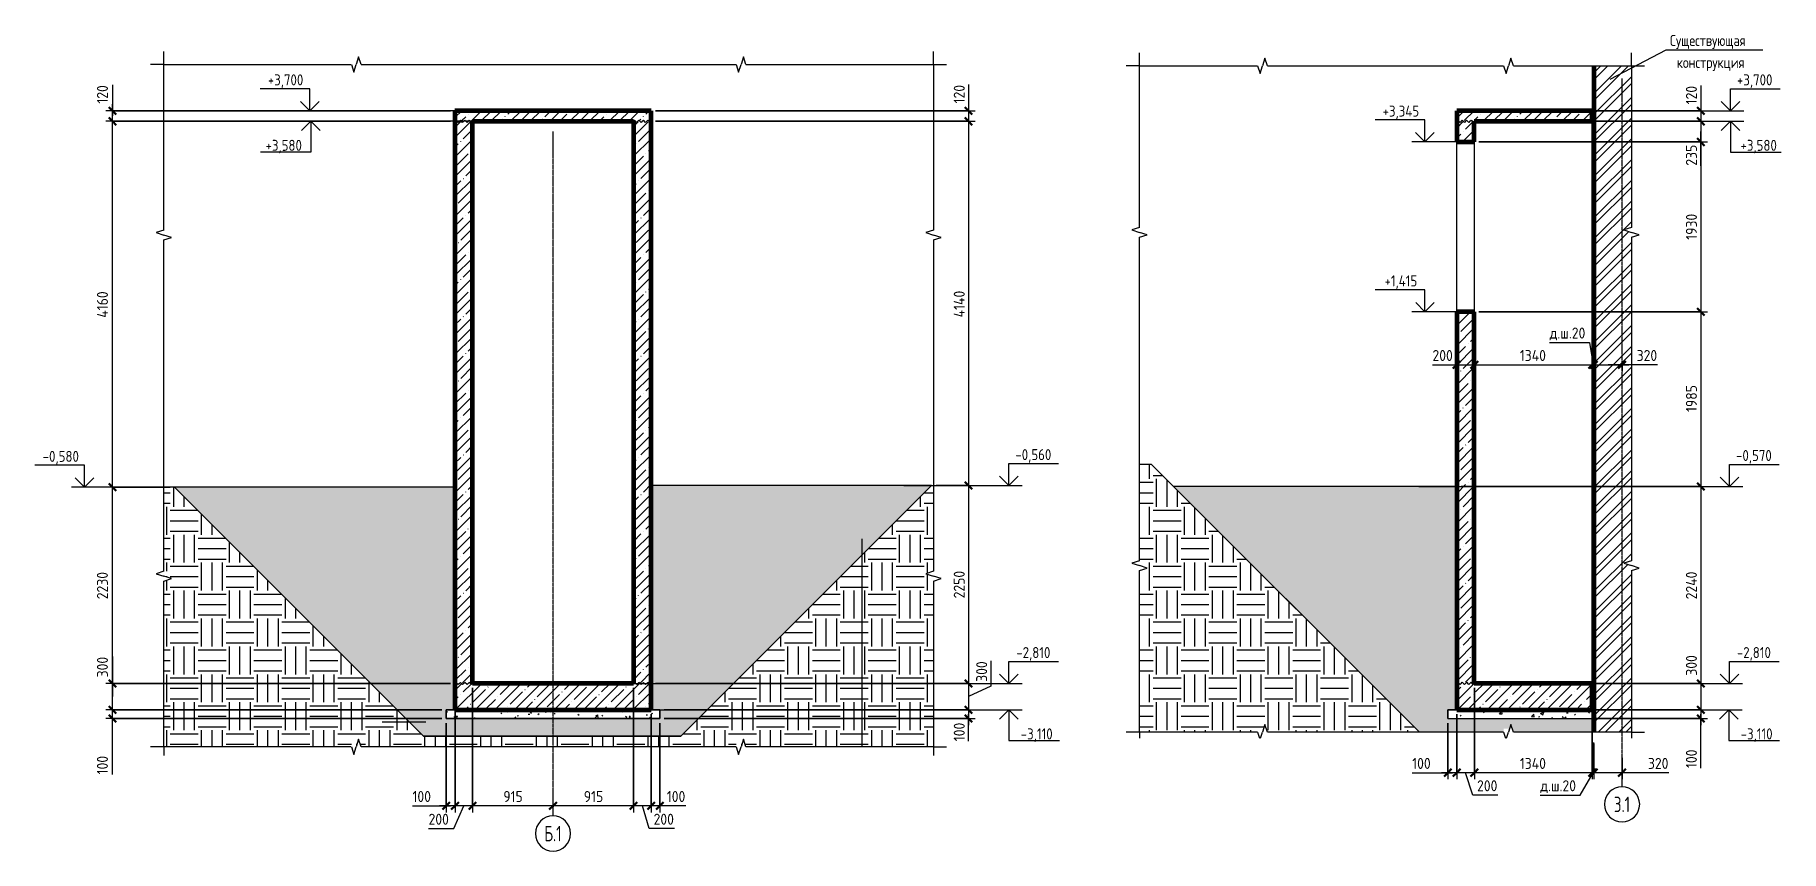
# Model space of a CAD drawing. Header units: millimetres. Extents: x -420 to 46222, y -4716 to 36443.
# Drawn here: x 7071 to 26927, y -4716 to 4561 of the extents above; entities that cross this region are included whole.
import ezdxf

# ---------------------------------------------------------------- set-up
doc = ezdxf.new("R2010")
doc.units = ezdxf.units.MM
doc.linetypes.add('02 Штрихпунктирная _20 мм_', pattern=[25, 20, -2.5, 0, -2.5])
for name, color, linetype, lineweight in [('AA_Dim', 7, 'Continuous', 9), ('AA_Dim-50', 7, 'Continuous', 9), ('AA_Linii', 7, 'Continuous', 9), ('AA_Oformlenie', 7, 'Continuous', 9), ('AA_Vinoska', 7, 'Continuous', 9), ('AA_Visotnaya otmetka', 7, 'Continuous', 9), ('AF_Okno', 7, 'Continuous', 20), ('AF_Perekritie', 7, 'Continuous', 60), ('AF_Perekritie_Опалубка', 253, 'Continuous', 20), ('AF_Pokritie', 7, 'Continuous', 9), ('AF_Stena', 7, 'Continuous', 20), ('AF_Stena_Опалубка', 253, 'Continuous', 20), ('KR_Fundament', 7, 'Continuous', 20), ('Оси', 7, 'Continuous', 9)]:
    doc.layers.add(name, color=color, linetype=linetype, lineweight=lineweight)
doc.styles.add('GOST Common', font='GOST Common.ttf', dxfattribs={"width": 0.85, "height": 125})
doc.styles.add('ISOCPEUR', font='isocpeur.ttf', dxfattribs={"width": 0.7, "height": 175})
doc.styles.add('ISOCPEUR_2', font='isocpeur.ttf', dxfattribs={"width": 0.9, "height": 125})
doc.styles.add('ISOCPEUR_4', font='isocpeur.ttf', dxfattribs={"width": 0.85, "height": 125})
doc.dimstyles.new('00_Точн_3_знака__прозр_', dxfattribs={"dimscale": 304.8, "dimtxt": 124.497647, "dimasz": 0.278871, "dimexe": 0.246063, "dimexo": 0.164042, "dimgap": 0.016404, "dimtad": 1, "dimdec": 3, "dimrnd": 0.001, "dimdsep": 46, "dimtxsty": 'ISOCPEUR_2', "dimblk1": 'OBLIQUE', "dimblk2": 'OBLIQUE', "dimsah": 1, "dimcen": 0.09, "dimdle": 0.246063, "dimazin": 0, "dimtfac": 1, "dimtdec": 4, "dimtix": 1, "dimtmove": 1, "dimatfit": 3, "dimfxl": 1, "dimtvp": 1, "dimtolj": 1, "dimtzin": 0, "dimlwd": 18, "dimlwe": 18, "dimarcsym": 2})
doc.dimstyles.new('00_Точн_3_знака__прозр__1', dxfattribs={"dimscale": 304.8, "dimtxt": 124.497647, "dimasz": 0.278871, "dimexe": 0.246063, "dimexo": 0.164042, "dimgap": 0.016404, "dimtad": 1, "dimdec": 3, "dimrnd": 0.001, "dimdsep": 46, "dimtxsty": 'ISOCPEUR_2', "dimblk1": 'OBLIQUE', "dimblk2": 'OBLIQUE', "dimsah": 1, "dimcen": 0.09, "dimdle": 0.246063, "dimazin": 0, "dimtfac": 1, "dimtdec": 4, "dimtix": 1, "dimtmove": 0, "dimatfit": 3, "dimfxl": 1, "dimtvp": 1, "dimtolj": 1, "dimtzin": 0, "dimlwd": 18, "dimlwe": 18, "dimarcsym": 2})
doc.dimstyles.new('01_Точн_3_знака__непрозр_', dxfattribs={"dimscale": 304.8, "dimtxt": 124.497647, "dimasz": 0.278871, "dimexe": 0.246063, "dimexo": 0.164042, "dimgap": 0.04101, "dimtad": 1, "dimdec": 3, "dimrnd": 0.001, "dimdsep": 46, "dimtxsty": 'ISOCPEUR_2', "dimblk1": 'OBLIQUE', "dimblk2": 'OBLIQUE', "dimsah": 1, "dimcen": 0.09, "dimdle": 0.246063, "dimazin": 0, "dimtfac": 1, "dimtdec": 4, "dimtix": 1, "dimtmove": 1, "dimatfit": 3, "dimfxl": 1, "dimtvp": 1, "dimtfill": 1, "dimtolj": 1, "dimtzin": 0, "dimlwd": 18, "dimlwe": 18, "dimarcsym": 2})
doc.dimstyles.new('01_Точн_3_знака__непрозр__1', dxfattribs={"dimscale": 304.8, "dimtxt": 124.497647, "dimasz": 0.278871, "dimexe": 0.246063, "dimexo": 0.164042, "dimgap": 0.04101, "dimtad": 1, "dimdec": 3, "dimrnd": 0.001, "dimdsep": 46, "dimtxsty": 'ISOCPEUR_2', "dimblk1": 'OBLIQUE', "dimblk2": 'OBLIQUE', "dimsah": 1, "dimcen": 0.09, "dimdle": 0.246063, "dimazin": 0, "dimtfac": 1, "dimtdec": 4, "dimtix": 1, "dimtmove": 0, "dimatfit": 3, "dimfxl": 1, "dimtvp": 1, "dimtfill": 1, "dimtolj": 1, "dimtzin": 0, "dimlwd": 18, "dimlwe": 18, "dimarcsym": 2})
doc.dimstyles.new('05_Округл_5мм__прозр_', dxfattribs={"dimscale": 304.8, "dimtxt": 124.497647, "dimasz": 0.278871, "dimexe": 0.246063, "dimexo": 0.164042, "dimgap": 0.016404, "dimtad": 1, "dimdec": 0, "dimrnd": 5, "dimdsep": 46, "dimtxsty": 'ISOCPEUR_2', "dimblk1": 'OBLIQUE', "dimblk2": 'OBLIQUE', "dimsah": 1, "dimcen": 0.09, "dimdle": 0.246063, "dimazin": 0, "dimtfac": 1, "dimtdec": 4, "dimtix": 1, "dimtmove": 1, "dimatfit": 3, "dimfxl": 1, "dimtvp": 1, "dimtolj": 1, "dimtzin": 0, "dimlwd": 18, "dimlwe": 18, "dimarcsym": 2})
doc.dimstyles.new('05_Округл_5мм__прозр__1', dxfattribs={"dimscale": 304.8, "dimtxt": 124.497647, "dimasz": 0.278871, "dimexe": 0.246063, "dimexo": 0.164042, "dimgap": 0.016404, "dimtad": 1, "dimdec": 0, "dimrnd": 5, "dimdsep": 46, "dimtxsty": 'ISOCPEUR_2', "dimblk1": 'OBLIQUE', "dimblk2": 'OBLIQUE', "dimsah": 1, "dimcen": 0.09, "dimdle": 0.246063, "dimazin": 0, "dimtfac": 1, "dimtdec": 4, "dimtix": 1, "dimtmove": 0, "dimatfit": 3, "dimfxl": 1, "dimtvp": 1, "dimtolj": 1, "dimtzin": 0, "dimlwd": 18, "dimlwe": 18, "dimarcsym": 2})
pattern_1 = [(45, (12418.5, 825), (-112.253, 112.253), []), (45, (12530.76, 825), (-112.253, 112.253), [198.438, -39.688, 1.676, -38.011])]
pattern_2 = [(45, (25500.62, 825), (-112.253, 112.253), []), (45, (25612.88, 825), (-112.253, 112.253), [198.437, -39.687, 1.676, -38.011])]

msp = doc.modelspace()

# ---------------------------------------------------------------- texts
at = {"layer": 'AA_Vinoska', "char_height": 125, "attachment_point": 1, "style": 'GOST Common'}
for s, insert, width in [('Существующая', (25664.1893, 4560.8886), 1219.767531), ('конструкция', (25741.5393, 4310.8886), 1032.373078)]:
    msp.add_mtext(s, dxfattribs=dict(at, insert=insert, width=width))
at = {"layer": 'AA_Visotnaya otmetka', "char_height": 125, "attachment_point": 1, "line_spacing_factor": 1.149209, "style": 'ISOCPEUR_4'}
for s, insert, width in [('+3,700', (26425.3402, 4113.3069), 484.01503), ('+3,345', (22395.6963, 3758.3069), 495.966019), ('+3,580', (26465.3402, 3368.8884), 484.01503), ('+1,415', (22417.4086, 1828.3069), 445.174318), ('-0,580', (7159.0629, -166.693), 484.01503), ('-0,560', (18220.0556, -146.693), 484.01503), ('-0,570', (26415.3143, -156.693), 484.01503), ('-2,810', (18230.6372, -2396.693), 458.61918), ('-2,810', (26423.8744, -2396.693), 458.61918), ('-3,110', (18281.2189, -3321.1116), 433.22333), ('-3,110', (26467.7177, -3321.1116), 433.22333)]:
    msp.add_mtext(s, dxfattribs=dict(at, insert=insert, width=width))
at = {"layer": 'Оси', "char_height": 175, "attachment_point": 1, "style": 'ISOCPEUR'}
for s, insert, width in [('3.1', (25026.2546, -4097.4594), 224.4725), ('\\fISOCPEUR|b0|i0|c204|p34|;\\W.7;Б', (12862.8803, -4429.3431), 120.653969), ('.1', (12962.4298, -4429.3431), 120.653969)]:
    msp.add_mtext(s, dxfattribs=dict(at, insert=insert, width=width))

# ---------------------------------------------------------------- blocks, each defined once
blk = doc.blocks.new('Последовательность узлов - 3мм масшт20 маскировка-904226-1-1 Опалубка')
at = {"layer": 'AA_Oformlenie'}
for p, q in [((-32480, 3580), (-32468, 3592)), ((-32443, 3567), (-32468, 3592)), ((-32430, 3580), (-32443, 3567)), ((-32430, 3580), (-32418, 3592)), ((-32393, 3567), (-32418, 3592)), ((-32380, 3580), (-32393, 3567)), ((-32380, 3580), (-32368, 3592)), ((-32343, 3567), (-32368, 3592)), ((-32330, 3580), (-32343, 3567)), ((-32330, 3580), (-32318, 3592)), ((-32292, 3567), (-32318, 3592)), ((-32280, 3580), (-32292, 3567))]:
    blk.add_line(p, q, dxfattribs=at)
blk = doc.blocks.new('011_Прямоугольник обрыва _ЭлУзла_ - 011_Прямоугольник обрыва _ЭлУзла_-4178449-1-1 Опалубка')
at = {"layer": 'AA_Oformlenie'}
for p, q in [((-37822, 2342), (-37822, 4225)), ((-37822, 4225), (-35689, 4225)), ((-35577, 4225), (-31312, 4225)), ((-31201, 4225), (-29069, 4225)), ((-29069, 4225), (-29069, 2342)), ((-37822, -1535), (-37822, 2231)), ((-29069, 2231), (-29069, -1535)), ((-37822, -3530), (-37822, -1646)), ((-29069, -1646), (-29069, -3530)), ((-35689, -3530), (-37822, -3530)), ((-31312, -3530), (-35577, -3530)), ((-29069, -3530), (-31201, -3530))]:
    blk.add_line(p, q, dxfattribs=at)
blk = doc.blocks.new('231_Отверстие прямоугольное в стене _Окно_Стена_ - Отверстие прямоугольное с обрамлением-4191040-2-2 Опалубка')
at = {"layer": 'AF_Okno', "lineweight": 9}
for p, q in [((2061, 3290), (2061, 3345)), ((1861, 1415), (1861, 2592))]:
    blk.add_line(p, q, dxfattribs=at)
blk = doc.blocks.new('011_Прямоугольник обрыва _ЭлУзла_ - 011_Прямоугольник обрыва _ЭлУзла_-4178165-2-2 Опалубка')
at = {"layer": 'AA_Oformlenie'}
for p, q in [((-1747, 2372), (-1747, 4209)), ((-1747, 4209), (-403, 4209)), ((-292, 4209), (2394, 4209)), ((2505, 4209), (3848, 4209)), ((3848, 4209), (3848, 2372)), ((-1747, -1415), (-1747, 2261)), ((3848, 2261), (3848, -1415)), ((-1747, -3365), (-1747, -1526)), ((3848, -1526), (3848, -3365)), ((-403, -3365), (-1747, -3365)), ((2394, -3365), (-292, -3365)), ((3848, -3365), (2505, -3365))]:
    blk.add_line(p, q, dxfattribs=at)
blk = doc.blocks.new('Последовательность узлов - 3мм масшт20 маскировка-904226-2-2 Опалубка')
at = {"layer": 'AA_Oformlenie'}
for p, q in [((1861, 3580), (1873, 3592)), ((1873, 3592), (1898, 3567)), ((1911, 3580), (1898, 3567)), ((1911, 3580), (1923, 3592)), ((1923, 3592), (1948, 3567)), ((1961, 3580), (1948, 3567)), ((1961, 3580), (1973, 3592)), ((1973, 3592), (1998, 3567)), ((2011, 3580), (1998, 3567)), ((2011, 3580), (2023, 3592)), ((2023, 3592), (2048, 3567)), ((2061, 3580), (2048, 3567))]:
    blk.add_line(p, q, dxfattribs=at)
blk = doc.blocks.new('Ось сетки - d_4мм-2765513-1-1 Опалубка')
at = {"layer": 'Оси'}
for start, end in [(0, 180), (0, 180), (180, 360), (180, 360)]:
    blk.add_arc((-33395, -4516), 200, start, end, dxfattribs=at)
blk = doc.blocks.new('DIMBLOCK17-1-1 Опалубка')
at = {"layer": 'AA_Dim-50', "lineweight": 18}
for p, q in [((14078, -3160), (14078, -4276)), ((14078, -4201), (14078, -3160)), ((14178, -3260), (14178, -4276)), ((14178, -4201), (14178, -3260)), ((14253, -4201), (14078, -4201)), ((14206, -4201), (14128, -4201)), ((14472, -4201), (14206, -4201))]:
    blk.add_line(p, q, dxfattribs=at)
at = {"layer": 'AA_Dim-50', "lineweight": 30}
for p, q in [((14078, -4201), (14120, -4159)), ((14178, -4201), (14220, -4159)), ((14078, -4201), (14035, -4244)), ((14178, -4201), (14135, -4244))]:
    blk.add_line(p, q, dxfattribs=at)
at = {"layer": 'AA_Dim-50', "color": 0, "lineweight": 18, "insert": (14256, -4033), "char_height": 125, "width": 258.57, "attachment_point": 1, "line_spacing_factor": 1.149209, "style": 'ISOCPEUR_2'}
blk.add_mtext('100', dxfattribs=at)
blk = doc.blocks.new('_Oblique')
at = {"color": 0, "linetype": 'ByBlock', "lineweight": -2}
blk.add_line((-0.5, -0.5), (0.5, 0.5), dxfattribs=at)
blk = doc.blocks.new('DIMBLOCK18-1-1 Опалубка')
at = {"layer": 'AA_Dim-50', "lineweight": 18}
for p, q in [((13878, -2860), (13878, -4276)), ((13878, -4201), (13878, -2860)), ((14078, -3160), (14078, -4276)), ((14078, -4201), (14078, -3160)), ((14078, -4201), (13878, -4201)), ((14056, -4460), (13978, -4201)), ((14343, -4460), (14056, -4460))]:
    blk.add_line(p, q, dxfattribs=at)
at = {"layer": 'AA_Dim-50', "lineweight": 30}
for p, q in [((13878, -4201), (13920, -4159)), ((14078, -4201), (14120, -4159)), ((13878, -4201), (13835, -4244)), ((14078, -4201), (14035, -4244))]:
    blk.add_line(p, q, dxfattribs=at)
at = {"layer": 'AA_Dim-50', "color": 0, "lineweight": 18, "insert": (14106, -4291), "char_height": 125, "width": 284.43, "attachment_point": 1, "line_spacing_factor": 1.149209, "style": 'ISOCPEUR_2'}
blk.add_mtext('200', dxfattribs=at)
blk = doc.blocks.new('DIMBLOCK19-1-1 Опалубка')
at = {"layer": 'AA_Dim-50', "lineweight": 18}
for p, q in [((13878, -2860), (13878, -4276)), ((13878, -4201), (13878, -2860)), ((12963, -4211), (12963, -4126)), ((13878, -4201), (12963, -4201)), ((12963, -4201), (12963, -4211))]:
    blk.add_line(p, q, dxfattribs=at)
at = {"layer": 'AA_Dim-50', "lineweight": 30}
for p, q in [((12963, -4201), (13005, -4159)), ((13878, -4201), (13920, -4159)), ((12963, -4201), (12920, -4244)), ((13878, -4201), (13835, -4244))]:
    blk.add_line(p, q, dxfattribs=at)
at = {"layer": 'AA_Dim-50', "color": 0, "lineweight": 18, "insert": (13312, -4033), "char_height": 125, "width": 258.57, "attachment_point": 1, "line_spacing_factor": 1.149209, "style": 'ISOCPEUR_2'}
blk.add_mtext('915', dxfattribs=at)
blk = doc.blocks.new('DIMBLOCK20-1-1 Опалубка')
at = {"layer": 'AA_Dim-50', "lineweight": 18}
for p, q in [((12048, -2860), (12048, -4276)), ((12048, -4201), (12048, -2860)), ((12963, -4211), (12963, -4126)), ((12963, -4201), (12048, -4201)), ((12963, -4201), (12963, -4211))]:
    blk.add_line(p, q, dxfattribs=at)
at = {"layer": 'AA_Dim-50', "lineweight": 30}
for p, q in [((12048, -4201), (12090, -4159)), ((12963, -4201), (13005, -4159)), ((12048, -4201), (12005, -4244)), ((12963, -4201), (12920, -4244))]:
    blk.add_line(p, q, dxfattribs=at)
at = {"layer": 'AA_Dim-50', "color": 0, "lineweight": 18, "insert": (12397, -4033), "char_height": 125, "width": 258.57, "attachment_point": 1, "line_spacing_factor": 1.149209, "style": 'ISOCPEUR_2'}
blk.add_mtext('915', dxfattribs=at)
blk = doc.blocks.new('DIMBLOCK21-1-1 Опалубка')
at = {"layer": 'AA_Dim-50', "lineweight": 18}
for p, q in [((11848, -2860), (11848, -4276)), ((11848, -4201), (11848, -2860)), ((12048, -2860), (12048, -4276)), ((12048, -4201), (12048, -2860)), ((11834, -4460), (11948, -4201)), ((12048, -4201), (11848, -4201)), ((11547, -4460), (11834, -4460))]:
    blk.add_line(p, q, dxfattribs=at)
at = {"layer": 'AA_Dim-50', "lineweight": 30}
for p, q in [((11848, -4201), (11890, -4159)), ((12048, -4201), (12090, -4159)), ((11848, -4201), (11805, -4244)), ((12048, -4201), (12005, -4244))]:
    blk.add_line(p, q, dxfattribs=at)
at = {"layer": 'AA_Dim-50', "color": 0, "lineweight": 18, "insert": (11547, -4291), "char_height": 125, "width": 284.43, "attachment_point": 1, "line_spacing_factor": 1.149209, "style": 'ISOCPEUR_2'}
blk.add_mtext('200', dxfattribs=at)
blk = doc.blocks.new('DIMBLOCK22-1-1 Опалубка')
at = {"layer": 'AA_Dim-50', "lineweight": 18}
for p, q in [((11848, -2860), (11848, -4276)), ((11848, -4201), (11848, -2860)), ((11748, -3260), (11748, -4276)), ((11748, -4201), (11748, -3260)), ((11364, -4201), (11630, -4201)), ((11630, -4201), (11798, -4201)), ((11848, -4201), (11673, -4201))]:
    blk.add_line(p, q, dxfattribs=at)
at = {"layer": 'AA_Dim-50', "lineweight": 30}
for p, q in [((11748, -4201), (11790, -4159)), ((11848, -4201), (11890, -4159)), ((11748, -4201), (11705, -4244)), ((11848, -4201), (11805, -4244))]:
    blk.add_line(p, q, dxfattribs=at)
at = {"layer": 'AA_Dim-50', "color": 0, "lineweight": 18, "insert": (11364, -4033), "char_height": 125, "width": 258.57, "attachment_point": 1, "line_spacing_factor": 1.149209, "style": 'ISOCPEUR_2'}
blk.add_mtext('100', dxfattribs=at)
blk = doc.blocks.new('DIMBLOCK23-1-1 Опалубка')
at = {"layer": 'AA_Dim-50', "lineweight": 18}
for p, q in [((11698, -3110), (7877, -3110)), ((7952, -3285), (7952, -3110)), ((7952, -3110), (11698, -3110)), ((7952, -3579), (7952, -3160)), ((11698, -3210), (7877, -3210)), ((7952, -3210), (11698, -3210)), ((7952, -3844), (7952, -3579))]:
    blk.add_line(p, q, dxfattribs=at)
at = {"layer": 'AA_Dim-50', "lineweight": 30}
for p, q in [((7952, -3110), (7910, -3068)), ((7952, -3210), (7910, -3168)), ((7952, -3110), (7995, -3152)), ((7952, -3210), (7995, -3252))]:
    blk.add_line(p, q, dxfattribs=at)
at = {"layer": 'AA_Dim-50', "color": 0, "lineweight": 18, "insert": (7776, -3844), "char_height": 125, "width": 258.57, "attachment_point": 1, "rotation": 90, "line_spacing_factor": 1.149209, "style": 'ISOCPEUR_2', "bg_fill": 3, "box_fill_scale": 1.25, "bg_fill_color": 256, "bg_fill_true_color": 13158600, "bg_fill_transparency": 0}
blk.add_mtext('100', dxfattribs=at)
blk = doc.blocks.new('DIMBLOCK24-1-1 Опалубка')
at = {"layer": 'AA_Dim-50', "lineweight": 18}
for p, q in [((7952, -2504), (7952, -2791)), ((11798, -2810), (7877, -2810)), ((7952, -2791), (7952, -2960)), ((7952, -3110), (7952, -2810)), ((7952, -2810), (11798, -2810)), ((11698, -3110), (7877, -3110)), ((7952, -3110), (11698, -3110))]:
    blk.add_line(p, q, dxfattribs=at)
at = {"layer": 'AA_Dim-50', "lineweight": 30}
for p, q in [((7952, -2810), (7910, -2768)), ((7952, -2810), (7995, -2852)), ((7952, -3110), (7910, -3068)), ((7952, -3110), (7995, -3152))]:
    blk.add_line(p, q, dxfattribs=at)
at = {"layer": 'AA_Dim-50', "color": 0, "lineweight": 18, "insert": (7776, -2741), "char_height": 125, "width": 284.43, "attachment_point": 1, "rotation": 90, "line_spacing_factor": 1.149209, "style": 'ISOCPEUR_2', "bg_fill": 3, "box_fill_scale": 1.25, "bg_fill_color": 256, "bg_fill_true_color": 13158600, "bg_fill_transparency": 0}
blk.add_mtext('300', dxfattribs=at)
blk = doc.blocks.new('DIMBLOCK25-1-1 Опалубка')
at = {"layer": 'AA_Dim-50', "lineweight": 18}
for p, q in [((8608, -580), (7877, -580)), ((7952, -2810), (7952, -580)), ((7952, -580), (8608, -580)), ((11798, -2810), (7877, -2810)), ((7952, -2810), (11798, -2810))]:
    blk.add_line(p, q, dxfattribs=at)
at = {"layer": 'AA_Dim-50', "lineweight": 30}
for p, q in [((7952, -580), (7910, -537)), ((7952, -580), (7995, -622)), ((7952, -2810), (7910, -2768)), ((7952, -2810), (7995, -2852))]:
    blk.add_line(p, q, dxfattribs=at)
at = {"layer": 'AA_Dim-50', "color": 0, "lineweight": 18, "insert": (7776, -1853), "char_height": 125, "width": 379.24, "attachment_point": 1, "rotation": 90, "line_spacing_factor": 1.149209, "style": 'ISOCPEUR_2', "bg_fill": 3, "box_fill_scale": 1.25, "bg_fill_color": 256, "bg_fill_true_color": 13158600, "bg_fill_transparency": 0}
blk.add_mtext('2230', dxfattribs=at)
blk = doc.blocks.new('DIMBLOCK26-1-1 Опалубка')
at = {"layer": 'AA_Dim-50', "lineweight": 18}
for p, q in [((11798, 3580), (7877, 3580)), ((7952, -580), (7952, 3580)), ((7952, 3580), (11798, 3580)), ((8608, -580), (7877, -580)), ((7952, -580), (8608, -580))]:
    blk.add_line(p, q, dxfattribs=at)
at = {"layer": 'AA_Dim-50', "lineweight": 30}
for p, q in [((7952, 3580), (7910, 3622)), ((7952, 3580), (7995, 3537)), ((7952, -580), (7910, -537)), ((7952, -580), (7995, -622))]:
    blk.add_line(p, q, dxfattribs=at)
at = {"layer": 'AA_Dim-50', "color": 0, "lineweight": 18, "insert": (7776, 1347), "char_height": 125, "width": 367.75, "attachment_point": 1, "rotation": 90, "line_spacing_factor": 1.149209, "style": 'ISOCPEUR_2', "bg_fill": 3, "box_fill_scale": 1.25, "bg_fill_color": 256, "bg_fill_true_color": 13158600, "bg_fill_transparency": 0}
blk.add_mtext('4160', dxfattribs=at)
blk = doc.blocks.new('DIMBLOCK27-1-1 Опалубка')
at = {"layer": 'AA_Dim-50', "lineweight": 18}
for p, q in [((7952, 3996), (7952, 3730)), ((7952, 3580), (7952, 3775)), ((11798, 3700), (7877, 3700)), ((11798, 3580), (7877, 3580)), ((7952, 3730), (7952, 3640)), ((7952, 3700), (11798, 3700)), ((7952, 3580), (11798, 3580))]:
    blk.add_line(p, q, dxfattribs=at)
at = {"layer": 'AA_Dim-50', "lineweight": 30}
for p, q in [((7952, 3700), (7910, 3742)), ((7952, 3580), (7910, 3622)), ((7952, 3700), (7995, 3657)), ((7952, 3580), (7995, 3537))]:
    blk.add_line(p, q, dxfattribs=at)
at = {"layer": 'AA_Dim-50', "color": 0, "lineweight": 18, "insert": (7776, 3780), "char_height": 125, "width": 258.57, "attachment_point": 1, "rotation": 90, "line_spacing_factor": 1.149209, "style": 'ISOCPEUR_2', "bg_fill": 3, "box_fill_scale": 1.25, "bg_fill_color": 256, "bg_fill_true_color": 13158600, "bg_fill_transparency": 0}
blk.add_mtext('120', dxfattribs=at)
blk = doc.blocks.new('Высотные отметки - Стрелка вверх-400292-1-1 Опалубка')
at = {"layer": 'AA_Vinoska'}
for p, q in [((-36162, 3950), (-36727, 3950)), ((-36162, 3700), (-36268, 3806)), ((-36162, 3700), (-36162, 3950)), ((-36162, 3700), (-36056, 3806)), ((-36012, 3700), (-36312, 3700))]:
    blk.add_line(p, q, dxfattribs=at)
blk = doc.blocks.new('Высотные отметки - Стрелка вниз высокая-400290-1-1 Опалубка')
at = {"layer": 'AA_Vinoska'}
for p, q in [((-35998, 3580), (-36298, 3580)), ((-36148, 3580), (-36254, 3474)), ((-36148, 3580), (-36148, 3230)), ((-36148, 3580), (-36042, 3474)), ((-36148, 3230), (-36723, 3230))]:
    blk.add_line(p, q, dxfattribs=at)
blk = doc.blocks.new('DIMBLOCK28-1-1 Опалубка')
at = {"layer": 'AA_Dim-50', "lineweight": 18}
for p, q in [((17687, 3999), (17687, 3733)), ((17687, 3775), (17687, 3580)), ((14128, 3700), (17762, 3700)), ((17687, 3700), (14128, 3700)), ((14128, 3580), (17762, 3580)), ((17687, 3580), (14128, 3580)), ((17687, 3733), (17687, 3640))]:
    blk.add_line(p, q, dxfattribs=at)
at = {"layer": 'AA_Dim-50', "lineweight": 30}
for p, q in [((17687, 3700), (17645, 3742)), ((17687, 3580), (17645, 3622)), ((17687, 3700), (17730, 3657)), ((17687, 3580), (17730, 3537))]:
    blk.add_line(p, q, dxfattribs=at)
at = {"layer": 'AA_Dim-50', "color": 0, "lineweight": 18, "insert": (17519, 3783), "char_height": 125, "width": 258.57, "attachment_point": 1, "rotation": 90, "line_spacing_factor": 1.149209, "style": 'ISOCPEUR_2'}
blk.add_mtext('120', dxfattribs=at)
blk = doc.blocks.new('DIMBLOCK29-1-1 Опалубка')
at = {"layer": 'AA_Dim-50', "lineweight": 18}
for p, q in [((14128, 3580), (17762, 3580)), ((17687, 3580), (14128, 3580)), ((17687, 3580), (17687, -560)), ((17318, -560), (17762, -560)), ((17687, -560), (17318, -560))]:
    blk.add_line(p, q, dxfattribs=at)
at = {"layer": 'AA_Dim-50', "lineweight": 30}
for p, q in [((17687, 3580), (17645, 3622)), ((17687, 3580), (17730, 3537)), ((17687, -560), (17645, -518)), ((17687, -560), (17730, -603))]:
    blk.add_line(p, q, dxfattribs=at)
at = {"layer": 'AA_Dim-50', "color": 0, "lineweight": 18, "insert": (17519, 1351), "char_height": 125, "width": 382.11, "attachment_point": 1, "rotation": 90, "line_spacing_factor": 1.149209, "style": 'ISOCPEUR_2'}
blk.add_mtext('4140', dxfattribs=at)
blk = doc.blocks.new('DIMBLOCK30-1-1 Опалубка')
at = {"layer": 'AA_Dim-50', "lineweight": 18}
for p, q in [((17318, -560), (17762, -560)), ((17687, -560), (17318, -560)), ((17687, -560), (17687, -2810)), ((14128, -2810), (17762, -2810)), ((17687, -2810), (14128, -2810))]:
    blk.add_line(p, q, dxfattribs=at)
at = {"layer": 'AA_Dim-50', "lineweight": 30}
for p, q in [((17687, -560), (17645, -518)), ((17687, -560), (17730, -603)), ((17687, -2810), (17645, -2768)), ((17687, -2810), (17730, -2852))]:
    blk.add_line(p, q, dxfattribs=at)
at = {"layer": 'AA_Dim-50', "color": 0, "lineweight": 18, "insert": (17519, -1843), "char_height": 125, "width": 379.24, "attachment_point": 1, "rotation": 90, "line_spacing_factor": 1.149209, "style": 'ISOCPEUR_2'}
blk.add_mtext('2250', dxfattribs=at)
blk = doc.blocks.new('DIMBLOCK31-1-1 Опалубка')
at = {"layer": 'AA_Dim-50', "lineweight": 18}
for p, q in [((17942, -2555), (17942, -2842)), ((14128, -2810), (17762, -2810)), ((17687, -2810), (14128, -2810)), ((17687, -2810), (17687, -3110)), ((17942, -2842), (17687, -2960)), ((14228, -3110), (17762, -3110)), ((17687, -3110), (14228, -3110))]:
    blk.add_line(p, q, dxfattribs=at)
at = {"layer": 'AA_Dim-50', "lineweight": 30}
for p, q in [((17687, -2810), (17645, -2768)), ((17687, -2810), (17730, -2852)), ((17687, -3110), (17645, -3068)), ((17687, -3110), (17730, -3152))]:
    blk.add_line(p, q, dxfattribs=at)
at = {"layer": 'AA_Dim-50', "color": 0, "lineweight": 18, "insert": (17774, -2792), "char_height": 125, "width": 284.43, "attachment_point": 1, "rotation": 90, "line_spacing_factor": 1.149209, "style": 'ISOCPEUR_2'}
blk.add_mtext('300', dxfattribs=at)
blk = doc.blocks.new('DIMBLOCK32-1-1 Опалубка')
at = {"layer": 'AA_Dim-50', "lineweight": 18}
for p, q in [((14228, -3110), (17762, -3110)), ((17687, -3110), (14228, -3110)), ((17687, -3110), (17687, -3285)), ((17687, -3201), (17687, -3160)), ((14228, -3210), (17762, -3210)), ((17687, -3210), (14228, -3210)), ((17687, -3467), (17687, -3201))]:
    blk.add_line(p, q, dxfattribs=at)
at = {"layer": 'AA_Dim-50', "lineweight": 30}
for p, q in [((17687, -3110), (17645, -3068)), ((17687, -3210), (17645, -3168)), ((17687, -3110), (17730, -3152)), ((17687, -3210), (17730, -3252))]:
    blk.add_line(p, q, dxfattribs=at)
at = {"layer": 'AA_Dim-50', "color": 0, "lineweight": 18, "insert": (17519, -3467), "char_height": 125, "width": 258.57, "attachment_point": 1, "rotation": 90, "line_spacing_factor": 1.149209, "style": 'ISOCPEUR_2'}
blk.add_mtext('100', dxfattribs=at)
blk = doc.blocks.new('Ось сетки - d_4мм-2765513-2-2 Опалубка')
at = {"layer": 'Оси'}
for start, end in [(360, 180), (360, 180), (180, 360), (180, 360)]:
    blk.add_arc((3741, -4184), 200, start, end, dxfattribs=at)
blk = doc.blocks.new('DIMBLOCK33-2-2 Опалубка')
at = {"layer": 'AA_Dim-50', "lineweight": 18}
for p, q in [((26014, 3988), (26014, 3722)), ((26014, 3775), (26014, 3580)), ((24829, 3700), (26089, 3700)), ((26014, 3700), (24829, 3700)), ((24829, 3580), (26089, 3580)), ((26014, 3580), (24829, 3580)), ((26014, 3722), (26014, 3640))]:
    blk.add_line(p, q, dxfattribs=at)
at = {"layer": 'AA_Dim-50', "lineweight": 30}
for p, q in [((26014, 3700), (25971, 3742)), ((26014, 3580), (25971, 3622)), ((26014, 3700), (26056, 3657)), ((26014, 3580), (26056, 3537))]:
    blk.add_line(p, q, dxfattribs=at)
at = {"layer": 'AA_Dim-50', "color": 0, "lineweight": 18, "insert": (25845, 3772), "char_height": 125, "width": 258.57, "attachment_point": 1, "rotation": 90, "line_spacing_factor": 1.149209, "style": 'ISOCPEUR_2'}
blk.add_mtext('120', dxfattribs=at)
blk = doc.blocks.new('DIMBLOCK34-2-2 Опалубка')
at = {"layer": 'AA_Dim-50', "lineweight": 18}
for p, q in [((24829, 3580), (26089, 3580)), ((26014, 3580), (24829, 3580)), ((26014, 3580), (26014, 3345)), ((26014, 3362), (26014, 3462)), ((23489, 3345), (26089, 3345)), ((26014, 3345), (23489, 3345)), ((26014, 3075), (26014, 3362))]:
    blk.add_line(p, q, dxfattribs=at)
at = {"layer": 'AA_Dim-50', "lineweight": 30}
for p, q in [((26014, 3580), (25971, 3622)), ((26014, 3580), (26056, 3537)), ((26014, 3345), (25971, 3387)), ((26014, 3345), (26056, 3302))]:
    blk.add_line(p, q, dxfattribs=at)
at = {"layer": 'AA_Dim-50', "color": 0, "lineweight": 18, "insert": (25845, 3075), "char_height": 125, "width": 284.43, "attachment_point": 1, "rotation": 90, "line_spacing_factor": 1.149209, "style": 'ISOCPEUR_2'}
blk.add_mtext('235', dxfattribs=at)
blk = doc.blocks.new('DIMBLOCK35-2-2 Опалубка')
at = {"layer": 'AA_Dim-50', "lineweight": 30}
for p, q in [((26014, 3345), (25971, 3387)), ((26014, 3345), (26056, 3302)), ((26014, 1415), (25971, 1457)), ((26014, 1415), (26056, 1372))]:
    blk.add_line(p, q, dxfattribs=at)
at = {"layer": 'AA_Dim-50', "lineweight": 18}
for p, q in [((23489, 3345), (26089, 3345)), ((26014, 3345), (23489, 3345)), ((26014, 3345), (26014, 1415)), ((23489, 1415), (26089, 1415)), ((26014, 1415), (23489, 1415))]:
    blk.add_line(p, q, dxfattribs=at)
at = {"layer": 'AA_Dim-50', "color": 0, "lineweight": 18, "insert": (25845, 2233), "char_height": 125, "width": 353.38, "attachment_point": 1, "rotation": 90, "line_spacing_factor": 1.149209, "style": 'ISOCPEUR_2'}
blk.add_mtext('1930', dxfattribs=at)
blk = doc.blocks.new('DIMBLOCK36-2-2 Опалубка')
at = {"layer": 'AA_Dim-50', "lineweight": 18}
for p, q in [((23489, 1415), (26089, 1415)), ((26014, 1415), (23489, 1415)), ((26014, 1415), (26014, -570)), ((23289, -570), (26089, -570)), ((26014, -570), (23289, -570))]:
    blk.add_line(p, q, dxfattribs=at)
at = {"layer": 'AA_Dim-50', "lineweight": 30}
for p, q in [((26014, 1415), (25971, 1457)), ((26014, 1415), (26056, 1372)), ((26014, -570), (25971, -528)), ((26014, -570), (26056, -613))]:
    blk.add_line(p, q, dxfattribs=at)
at = {"layer": 'AA_Dim-50', "color": 0, "lineweight": 18, "insert": (25845, 275), "char_height": 125, "width": 353.38, "attachment_point": 1, "rotation": 90, "line_spacing_factor": 1.149209, "style": 'ISOCPEUR_2'}
blk.add_mtext('1985', dxfattribs=at)
blk = doc.blocks.new('DIMBLOCK37-2-2 Опалубка')
at = {"layer": 'AA_Dim-50', "lineweight": 18}
for p, q in [((23289, -570), (26089, -570)), ((26014, -570), (23289, -570)), ((26014, -570), (26014, -2810)), ((24829, -2810), (26089, -2810)), ((26014, -2810), (24829, -2810))]:
    blk.add_line(p, q, dxfattribs=at)
at = {"layer": 'AA_Dim-50', "lineweight": 30}
for p, q in [((26014, -570), (25971, -528)), ((26014, -570), (26056, -613)), ((26014, -2810), (25971, -2768)), ((26014, -2810), (26056, -2852))]:
    blk.add_line(p, q, dxfattribs=at)
at = {"layer": 'AA_Dim-50', "color": 0, "lineweight": 18, "insert": (25845, -1854), "char_height": 125, "width": 393.6, "attachment_point": 1, "rotation": 90, "line_spacing_factor": 1.149209, "style": 'ISOCPEUR_2'}
blk.add_mtext('2240', dxfattribs=at)
blk = doc.blocks.new('DIMBLOCK38-2-2 Опалубка')
at = {"layer": 'AA_Dim-50', "lineweight": 18}
for p, q in [((26014, -2485), (26014, -2772)), ((26014, -2772), (26014, -2960)), ((24829, -2810), (26089, -2810)), ((26014, -2810), (24829, -2810)), ((26014, -2810), (26014, -3110)), ((24829, -3110), (26089, -3110)), ((26014, -3110), (24829, -3110))]:
    blk.add_line(p, q, dxfattribs=at)
at = {"layer": 'AA_Dim-50', "lineweight": 30}
for p, q in [((26014, -2810), (25971, -2768)), ((26014, -2810), (26056, -2852)), ((26014, -3110), (25971, -3068)), ((26014, -3110), (26056, -3152))]:
    blk.add_line(p, q, dxfattribs=at)
at = {"layer": 'AA_Dim-50', "color": 0, "lineweight": 18, "insert": (25845, -2722), "char_height": 125, "width": 284.43, "attachment_point": 1, "rotation": 90, "line_spacing_factor": 1.149209, "style": 'ISOCPEUR_2'}
blk.add_mtext('300', dxfattribs=at)
blk = doc.blocks.new('DIMBLOCK39-2-2 Опалубка')
at = {"layer": 'AA_Dim-50', "lineweight": 18}
for p, q in [((24829, -3110), (26089, -3110)), ((26014, -3110), (24829, -3110)), ((26014, -3110), (26014, -3285)), ((26014, -3507), (26014, -3160)), ((24829, -3210), (26089, -3210)), ((26014, -3210), (24829, -3210)), ((26014, -3772), (26014, -3507))]:
    blk.add_line(p, q, dxfattribs=at)
at = {"layer": 'AA_Dim-50', "lineweight": 30}
for p, q in [((26014, -3110), (25971, -3068)), ((26014, -3210), (25971, -3168)), ((26014, -3110), (26056, -3152)), ((26014, -3210), (26056, -3252))]:
    blk.add_line(p, q, dxfattribs=at)
at = {"layer": 'AA_Dim-50', "color": 0, "lineweight": 18, "insert": (25845, -3772), "char_height": 125, "width": 258.57, "attachment_point": 1, "rotation": 90, "line_spacing_factor": 1.149209, "style": 'ISOCPEUR_2'}
blk.add_mtext('100', dxfattribs=at)
blk = doc.blocks.new('DIMBLOCK40-2-2 Опалубка')
at = {"layer": 'AA_Dim-50', "lineweight": 18}
for p, q in [((24799, -3825), (24799, -3481)), ((24799, -3491), (24799, -3900)), ((25119, -3655), (25119, -3900)), ((25119, -3825), (25119, -3655)), ((25194, -3825), (24799, -3825)), ((25363, -3825), (24959, -3825)), ((25650, -3825), (25363, -3825))]:
    blk.add_line(p, q, dxfattribs=at)
at = {"layer": 'AA_Dim-50', "lineweight": 30}
for p, q in [((24799, -3825), (24756, -3867)), ((24799, -3825), (24841, -3782)), ((25119, -3825), (25076, -3867)), ((25119, -3825), (25161, -3782))]:
    blk.add_line(p, q, dxfattribs=at)
at = {"layer": 'AA_Dim-50', "color": 0, "lineweight": 18, "insert": (25413, -3657), "char_height": 125, "width": 284.43, "attachment_point": 1, "line_spacing_factor": 1.149209, "style": 'ISOCPEUR_2'}
blk.add_mtext('320', dxfattribs=at)
blk = doc.blocks.new('DIMBLOCK41-2-2 Опалубка')
at = {"layer": 'AA_Dim-50', "lineweight": 18}
for p, q in [((24779, -3160), (24779, -3900)), ((24779, -3825), (24779, -3160)), ((24799, -3825), (24799, -3481)), ((24799, -3491), (24799, -3900)), ((24643, -4079), (24789, -3825)), ((24799, -3825), (24779, -3825)), ((24188, -4079), (24643, -4079))]:
    blk.add_line(p, q, dxfattribs=at)
at = {"layer": 'AA_Dim-50', "lineweight": 30}
for p, q in [((24779, -3825), (24736, -3867)), ((24799, -3825), (24756, -3867)), ((24779, -3825), (24821, -3782)), ((24799, -3825), (24841, -3782))]:
    blk.add_line(p, q, dxfattribs=at)
at = {"layer": 'AA_Dim-50', "color": 0, "lineweight": 18, "insert": (24188, -3911), "char_height": 125, "width": 485.54, "attachment_point": 1, "line_spacing_factor": 1.149209, "style": 'ISOCPEUR_2'}
blk.add_mtext('д.ш.20', dxfattribs=at)
blk = doc.blocks.new('DIMBLOCK42-2-2 Опалубка')
at = {"layer": 'AA_Dim-50', "lineweight": 18}
for p, q in [((23439, -2860), (23439, -3900)), ((23439, -3825), (23439, -2860)), ((24779, -3160), (24779, -3900)), ((24779, -3825), (24779, -3160)), ((24779, -3825), (23439, -3825))]:
    blk.add_line(p, q, dxfattribs=at)
at = {"layer": 'AA_Dim-50', "lineweight": 30}
for p, q in [((23439, -3825), (23396, -3867)), ((23439, -3825), (23481, -3782)), ((24779, -3825), (24736, -3867)), ((24779, -3825), (24821, -3782))]:
    blk.add_line(p, q, dxfattribs=at)
at = {"layer": 'AA_Dim-50', "color": 0, "lineweight": 18, "insert": (23956, -3657), "char_height": 125, "width": 367.75, "attachment_point": 1, "line_spacing_factor": 1.149209, "style": 'ISOCPEUR_2'}
blk.add_mtext('1340', dxfattribs=at)
blk = doc.blocks.new('DIMBLOCK43-2-2 Опалубка')
at = {"layer": 'AA_Dim-50', "lineweight": 18}
for p, q in [((23439, -2860), (23439, -3900)), ((23439, -3825), (23439, -2860)), ((23239, -3160), (23239, -3900)), ((23239, -3825), (23239, -3160)), ((23439, -3825), (23239, -3825)), ((23420, -4079), (23339, -3825)), ((23707, -4079), (23420, -4079))]:
    blk.add_line(p, q, dxfattribs=at)
at = {"layer": 'AA_Dim-50', "lineweight": 30}
for p, q in [((23239, -3825), (23196, -3867)), ((23239, -3825), (23281, -3782)), ((23439, -3825), (23396, -3867)), ((23439, -3825), (23481, -3782))]:
    blk.add_line(p, q, dxfattribs=at)
at = {"layer": 'AA_Dim-50', "color": 0, "lineweight": 18, "insert": (23470, -3911), "char_height": 125, "width": 284.43, "attachment_point": 1, "line_spacing_factor": 1.149209, "style": 'ISOCPEUR_2'}
blk.add_mtext('200', dxfattribs=at)
blk = doc.blocks.new('DIMBLOCK44-2-2 Опалубка')
at = {"layer": 'AA_Dim-50', "lineweight": 18}
for p, q in [((23239, -3160), (23239, -3900)), ((23239, -3825), (23239, -3160)), ((23139, -3260), (23139, -3900)), ((23139, -3825), (23139, -3260)), ((22732, -3825), (22997, -3825)), ((22997, -3825), (23189, -3825)), ((23239, -3825), (23064, -3825))]:
    blk.add_line(p, q, dxfattribs=at)
at = {"layer": 'AA_Dim-50', "lineweight": 30}
for p, q in [((23139, -3825), (23096, -3867)), ((23139, -3825), (23181, -3782)), ((23239, -3825), (23196, -3867)), ((23239, -3825), (23281, -3782))]:
    blk.add_line(p, q, dxfattribs=at)
at = {"layer": 'AA_Dim-50', "color": 0, "lineweight": 18, "insert": (22732, -3657), "char_height": 125, "width": 258.57, "attachment_point": 1, "line_spacing_factor": 1.149209, "style": 'ISOCPEUR_2'}
blk.add_mtext('100', dxfattribs=at)
blk = doc.blocks.new('010_Текст с выноской - Текст 2 строки-4027658-2-2 Опалубка')
at = {"layer": 'AA_Vinoska'}
blk.add_line((4242, 4392), (5342, 4392), dxfattribs=at)
blk = doc.blocks.new('DIMBLOCK45-2-2 Опалубка')
at = {"layer": 'AA_Dim-50', "lineweight": 18}
for p, q in [((22963, 811), (23250, 811)), ((23164, 811), (23439, 811)), ((23239, 821), (23239, 736)), ((23239, 811), (23239, 821)), ((23250, 811), (23339, 811)), ((23439, 821), (23439, 736)), ((23439, 811), (23439, 821))]:
    blk.add_line(p, q, dxfattribs=at)
at = {"layer": 'AA_Dim-50', "lineweight": 30}
for p, q in [((23239, 811), (23196, 769)), ((23239, 811), (23281, 854)), ((23439, 811), (23396, 769)), ((23439, 811), (23481, 854))]:
    blk.add_line(p, q, dxfattribs=at)
at = {"layer": 'AA_Dim-50', "color": 0, "lineweight": 18, "insert": (22963, 980), "char_height": 125, "width": 284.43, "attachment_point": 1, "line_spacing_factor": 1.149209, "style": 'ISOCPEUR_2'}
blk.add_mtext('200', dxfattribs=at)
blk = doc.blocks.new('DIMBLOCK46-2-2 Опалубка')
at = {"layer": 'AA_Dim-50', "lineweight": 30}
for p, q in [((23439, 811), (23396, 769)), ((23439, 811), (23481, 854)), ((24779, 811), (24736, 769)), ((24779, 811), (24821, 854))]:
    blk.add_line(p, q, dxfattribs=at)
at = {"layer": 'AA_Dim-50', "lineweight": 18}
for p, q in [((23439, 821), (23439, 736)), ((23439, 811), (23439, 821)), ((23439, 811), (24779, 811)), ((24779, 821), (24779, 736)), ((24779, 811), (24779, 821))]:
    blk.add_line(p, q, dxfattribs=at)
at = {"layer": 'AA_Dim-50', "color": 0, "lineweight": 18, "insert": (23956, 980), "char_height": 125, "width": 367.75, "attachment_point": 1, "line_spacing_factor": 1.149209, "style": 'ISOCPEUR_2'}
blk.add_mtext('1340', dxfattribs=at)
blk = doc.blocks.new('DIMBLOCK47-2-2 Опалубка')
at = {"layer": 'AA_Dim-50', "lineweight": 18}
for p, q in [((24294, 1066), (24748, 1066)), ((24748, 1066), (24789, 811)), ((24779, 821), (24779, 736)), ((24779, 811), (24779, 821)), ((24779, 811), (24799, 811)), ((24799, 821), (24799, 736)), ((24799, 811), (24799, 821))]:
    blk.add_line(p, q, dxfattribs=at)
at = {"layer": 'AA_Dim-50', "lineweight": 30}
for p, q in [((24779, 811), (24736, 769)), ((24799, 811), (24756, 769)), ((24779, 811), (24821, 854)), ((24799, 811), (24841, 854))]:
    blk.add_line(p, q, dxfattribs=at)
at = {"layer": 'AA_Dim-50', "color": 0, "lineweight": 18, "insert": (24294, 1235), "char_height": 125, "width": 485.54, "attachment_point": 1, "line_spacing_factor": 1.149209, "style": 'ISOCPEUR_2'}
blk.add_mtext('д.ш.20', dxfattribs=at)
blk = doc.blocks.new('DIMBLOCK48-2-2 Опалубка')
at = {"layer": 'AA_Dim-50', "lineweight": 30}
for p, q in [((24799, 811), (24756, 769)), ((24799, 811), (24841, 854)), ((25119, 811), (25076, 769)), ((25119, 811), (25161, 854))]:
    blk.add_line(p, q, dxfattribs=at)
at = {"layer": 'AA_Dim-50', "lineweight": 18}
for p, q in [((24799, 821), (24799, 736)), ((24799, 811), (24799, 821)), ((24799, 811), (25194, 811)), ((25235, 811), (24959, 811)), ((25119, 821), (25119, 736)), ((25119, 811), (25119, 821)), ((25522, 811), (25235, 811))]:
    blk.add_line(p, q, dxfattribs=at)
at = {"layer": 'AA_Dim-50', "color": 0, "lineweight": 18, "insert": (25285, 980), "char_height": 125, "width": 284.43, "attachment_point": 1, "line_spacing_factor": 1.149209, "style": 'ISOCPEUR_2'}
blk.add_mtext('320', dxfattribs=at)
blk = doc.blocks.new('Высотные отметки - Стрелка вниз высокая-400290-2-2 Опалубка')
at = {"layer": 'AA_Vinoska'}
for p, q in [((4805, -3110), (5105, -3110)), ((4955, -3110), (4849, -3216)), ((4955, -3110), (4955, -3460)), ((4955, -3110), (5061, -3216)), ((4955, -3460), (5530, -3460))]:
    blk.add_line(p, q, dxfattribs=at)
blk = doc.blocks.new('Высотные отметки - Стрелка вверх-400292-2-2 Опалубка')
at = {"layer": 'AA_Vinoska'}
for p, q in [((4962, -2560), (5527, -2560)), ((4962, -2810), (4962, -2560)), ((4962, -2810), (4856, -2704)), ((4962, -2810), (5068, -2704)), ((4812, -2810), (5112, -2810))]:
    blk.add_line(p, q, dxfattribs=at)

# ---------------------------------------------------------------- dimensions: what is measured, and where the dimension line sits
at = {"layer": 'AA_Dim', "lineweight": 18}
for base, p1, p2, dimstyle, override, picture, middle in [((17687.3982, 3580), (14077.5206, 3700), (14077.5206, 3580), '05_Округл_5мм__прозр_', {"dimpost": '<>', "dimfxl": 120}, 'DIMBLOCK28-1-1 Опалубка', (17602.4246, 3912.5106)), ((26013.5544, 3580), (24778.8949, 3700), (24778.8949, 3580), '00_Точн_3_знака__прозр_', {"dimpost": '<>', "dimfxl": 120}, 'DIMBLOCK33-2-2 Опалубка', (25928.5807, 3901.6832)), ((26013.5544, 3345), (24778.8949, 3580), (23438.8949, 3345), '00_Точн_3_знака__прозр_', {"dimpost": '<>', "dimfxl": 1360.450293}, 'DIMBLOCK34-2-2 Опалубка', (25928.5807, 3216.7616)), ((17687.3982, -3110), (14077.5206, -2810), (14177.5206, -3110), '05_Округл_5мм__прозр_', {"dimpost": '<>', "dimfxl": 316.227766}, 'DIMBLOCK31-1-1 Опалубка', (17857.4246, -2649.4226)), ((26013.5544, -3110), (24778.8949, -2810), (24778.8949, -3110), '00_Точн_3_знака__прозр_', {"dimpost": '<>', "dimfxl": 300}, 'DIMBLOCK38-2-2 Опалубка', (25928.5807, -2580.0332)), ((17687.3982, -3210), (14177.5206, -3110), (14177.5206, -3210), '05_Округл_5мм__прозр_', {"dimpost": '<>', "dimfxl": 100}, 'DIMBLOCK32-1-1 Опалубка', (17602.4246, -3337.4823)), ((26013.5544, -3210), (24778.8949, -3110), (24778.8949, -3210), '00_Точн_3_знака__прозр_', {"dimpost": '<>', "dimfxl": 100}, 'DIMBLOCK39-2-2 Опалубка', (25928.5807, -3642.9898))]:
    dim = msp.add_linear_dim(base=base, p1=p1, p2=p2, angle=90, dimstyle=dimstyle, override=override, dxfattribs=at)
    dim.commit()
    dim.dimension.update_dxf_attribs({"geometry": picture, "text_midpoint": middle, "dimtype": 160, "text_rotation": 90})
for base, p1, p2, dimstyle, override, picture, middle in [((17687.3982, -560), (14077.5206, 3580), (17267.5206, -560), '05_Округл_5мм__прозр__1', {"dimpost": '<>', "dimfxl": 5226.442351}, 'DIMBLOCK29-1-1 Опалубка', (17619.8982, 1510)), ((26013.5544, 1415), (23438.8949, 3345), (23438.8949, 1415), '00_Точн_3_знака__прозр__1', {"dimpost": '<>', "dimfxl": 1930}, 'DIMBLOCK35-2-2 Опалубка', (25946.0544, 2380)), ((26013.5544, -570), (23438.8949, 1415), (23238.8949, -570), '00_Точн_3_знака__прозр__1', {"dimpost": '<>', "dimfxl": 1995.050082}, 'DIMBLOCK36-2-2 Опалубка', (25946.0544, 422.5)), ((17687.3982, -2810), (17267.5206, -560), (14077.5206, -2810), '05_Округл_5мм__прозр__1', {"dimpost": '<>', "dimfxl": 3903.664945}, 'DIMBLOCK30-1-1 Опалубка', (17619.8982, -1685)), ((26013.5544, -2810), (23238.8949, -570), (24778.8949, -2810), '00_Точн_3_знака__прозр__1', {"dimpost": '<>', "dimfxl": 2718.308297}, 'DIMBLOCK37-2-2 Опалубка', (25946.0544, -1690))]:
    dim = msp.add_linear_dim(base=base, p1=p1, p2=p2, angle=90, dimstyle=dimstyle, override=override, dxfattribs=at)
    dim.commit()
    dim.dimension.update_dxf_attribs({"geometry": picture, "text_midpoint": middle})
for base, p1, p2, dimstyle, override, picture, middle in [((24798.8949, 811.2868), (24778.8949, 871.3909), (24798.8949, 871.3909), '05_Округл_5мм__прозр_', {"dimpost": 'д.ш.<>', "dimfxl": 20}, 'DIMBLOCK47-2-2 Опалубка', (24536.5775, 1151.2604)), ((23438.8949, 811.2868), (23238.8949, 871.3909), (23438.8949, 871.3909), '05_Округл_5мм__прозр_', {"dimpost": '<>', "dimfxl": 200}, 'DIMBLOCK45-2-2 Опалубка', (23104.8161, 896.2604)), ((25118.8949, 811.2868), (24798.8949, 871.3909), (25118.8949, 871.3909), '05_Округл_5мм__прозр_', {"dimpost": '<>', "dimfxl": 320}, 'DIMBLOCK48-2-2 Опалубка', (25427.6359, 896.2604)), ((11747.5206, -4201.235), (11847.5206, -2810), (11747.5206, -3210), '00_Точн_3_знака__прозр_', {"dimpost": '<>', "dimfxl": 412.310563}, 'DIMBLOCK22-1-1 Опалубка', (11493.5221, -4116.2613)), ((11847.5206, -4201.235), (12047.5206, -2810), (11847.5206, -2810), '00_Точн_3_знака__прозр_', {"dimpost": '<>', "dimfxl": 200}, 'DIMBLOCK21-1-1 Опалубка', (11688.8166, -4374.8006)), ((13877.5206, -4201.235), (14077.5206, -3110), (13877.5206, -2810), '00_Точн_3_знака__прозр_', {"dimpost": '<>', "dimfxl": 360.555128}, 'DIMBLOCK18-1-1 Опалубка', (14248.1022, -4374.8006)), ((23238.8949, -3824.9455), (23438.8949, -2810), (23238.8949, -3110), '00_Точн_3_знака__прозр_', {"dimpost": '<>', "dimfxl": 360.555128}, 'DIMBLOCK43-2-2 Опалубка', (23612.0809, -3994.1197)), ((14077.5206, -4201.235), (14177.5206, -3210), (14077.5206, -3110), '00_Точн_3_знака__прозр_', {"dimpost": '<>', "dimfxl": 141.421356}, 'DIMBLOCK17-1-1 Опалубка', (14385.5897, -4116.2613)), ((23138.8949, -3824.9455), (23238.8949, -3110), (23138.8949, -3210), '00_Точн_3_знака__прозр_', {"dimpost": '<>', "dimfxl": 141.421356}, 'DIMBLOCK44-2-2 Опалубка', (22860.8589, -3739.9718)), ((24778.8949, -3824.9455), (24798.8949, -3440.8245), (24778.8949, -3110), '00_Точн_3_знака__прозр_', {"dimpost": 'д.ш.<>', "dimfxl": 331.428487}, 'DIMBLOCK41-2-2 Опалубка', (24431.1211, -3994.1197)), ((24798.8949, -3824.9455), (25118.8949, -3604.8), (24798.8949, -3440.8245), '00_Точн_3_знака__прозр_', {"dimpost": '<>', "dimfxl": 359.566362}, 'DIMBLOCK40-2-2 Опалубка', (25555.3571, -3739.9718))]:
    dim = msp.add_linear_dim(base=base, p1=p1, p2=p2, dimstyle=dimstyle, override=override, dxfattribs=at)
    dim.commit()
    dim.dimension.update_dxf_attribs({"geometry": picture, "text_midpoint": middle, "dimtype": 160})
for base, p1, p2, dimstyle, override, picture, middle in [((24778.8949, 811.2868), (23438.8949, 871.3909), (24778.8949, 871.3909), '05_Округл_5мм__прозр__1', {"dimpost": '<>', "dimfxl": 1340}, 'DIMBLOCK46-2-2 Опалубка', (24108.8949, 878.7868)), ((12047.5206, -4201.235), (12962.5206, -4261.339), (12047.5206, -2810), '00_Точн_3_знака__прозр__1', {"dimpost": '<>', "dimfxl": 1715.695205}, 'DIMBLOCK20-1-1 Опалубка', (12505.0206, -4133.735)), ((12962.5206, -4201.235), (13877.5206, -2810), (12962.5206, -4261.339), '00_Точн_3_знака__прозр__1', {"dimpost": '<>', "dimfxl": 1715.695205}, 'DIMBLOCK19-1-1 Опалубка', (13420.0206, -4133.735)), ((23438.8949, -3824.9455), (24778.8949, -3110), (23438.8949, -2810), '00_Точн_3_знака__прозр__1', {"dimpost": '<>', "dimfxl": 1373.171512}, 'DIMBLOCK42-2-2 Опалубка', (24108.8949, -3757.4455))]:
    dim = msp.add_linear_dim(base=base, p1=p1, p2=p2, dimstyle=dimstyle, override=override, dxfattribs=at)
    dim.commit()
    dim.dimension.update_dxf_attribs({"geometry": picture, "text_midpoint": middle})

# ---------------------------------------------------------------- hatches: boundary and pattern name
at = {"layer": 'AA_Oformlenie'}
h = msp.add_hatch(dxfattribs=at)
h.set_pattern_fill('FP_11', color=250, style=0, pattern_type=2)
h.set_pattern_definition([(0, (25500.62, 825), (317.5, 317.5), [317.5, -317.5]), (0, (25500.62, 944.06), (317.5, 317.5), [317.5, -317.5]), (0, (25500.62, 1063.12), (317.5, 317.5), [317.5, -317.5]), (90, (25540.3, 1102.8), (-317.5, 317.5), [317.5, -317.5]), (90, (25659.37, 1102.8), (-317.5, 317.5), [317.5, -317.5]), (90, (25778.44, 1102.8), (-317.5, 317.5), [317.5, -317.5])])
h.paths.add_polyline_path([(22432.7836, -3364.6449), (22813.5398, -3364.6449), (19768.8949, -320), (19631.0146, -320), (19631.0146, -1414.8179), (19670.2673, -1414.8179), (19670.2673, -1471.1266), (19631.0146, -1471.1266), (19717.6171, -1498.6266), (19631.0146, -1526.1266), (19631.0146, -3364.6449), (20974.6812, -3364.6449), (20974.6812, -3324.4894), (21029.6812, -3324.4894), (21029.6812, -3364.6449), (21057.8356, -3277.9947), (21085.9899, -3364.6449)])
h = msp.add_hatch(dxfattribs=at)
h.set_pattern_fill('FP_6', color=250, style=0, pattern_type=2)
h.set_pattern_definition([(0, (12418.5, 825), (317.5, 317.5), [317.5, -317.5]), (0, (12418.5, 944.06), (317.5, 317.5), [317.5, -317.5]), (0, (12418.5, 1063.12), (317.5, 317.5), [317.5, -317.5]), (90, (12458.2, 1102.8), (-317.5, 317.5), [317.5, -317.5]), (90, (12577.26, 1102.8), (-317.5, 317.5), [317.5, -317.5]), (90, (12696.32, 1102.8), (-317.5, 317.5), [317.5, -317.5])])
h.paths.add_polyline_path([(8535.9308, -3530), (10669.0034, -3530), (10669.0034, -3489.8446), (10724.0034, -3489.8446), (10724.0034, -3530), (10752.1577, -3443.3499), (10780.312, -3530), (15045.1485, -3530), (15045.1485, -3489.8446), (15100.1485, -3489.8446), (15100.1485, -3530), (15128.3028, -3443.3499), (15156.4572, -3530), (17288.2211, -3530), (17288.2211, -1646.3498), (17248.0656, -1646.3498), (17248.0656, -1591.3498), (17288.2211, -1591.3498), (17201.5709, -1563.1954), (17288.2211, -1535.0411), (17288.2211, -560), (17267.5206, -560), (14417.5206, -3410), (11487.5206, -3410), (8657.5206, -580), (8535.9308, -580), (8535.9308, -1535.0411), (8575.1835, -1535.0411), (8575.1835, -1591.3498), (8535.9308, -1591.3498), (8622.5333, -1618.8498), (8535.9308, -1646.3498)])
h = msp.add_hatch(dxfattribs=at)
h.set_pattern_fill('FP_5', color=250, style=0, pattern_type=2)
h.set_pattern_definition([(0, (12418.507, 825), (203.2, 50.8), [16.764, -135.636, 16.764, -135.636, -812.8]), (0, (12418.507, 825), (203.2, 50.8), [-304.8, 16.764, -288.036, 16.764, -135.636, -355.6]), (0, (12418.507, 825), (203.2, 50.8), [-762, 16.764, -84.836, 16.764, -237.236]), (120, (12494.707, 850.4), (-145.5941, 150.57636), [16.764, -135.636, 16.764, -135.636, -812.8]), (120, (12494.707, 850.4), (-145.5941, 150.57636), [-304.8, 16.764, -288.036, 16.764, -135.636, -355.6]), (120, (12494.707, 850.4), (-145.5941, 150.57636), [-762, 16.764, -84.836, 16.764, -237.236]), (240, (12520.107, 952), (-57.6059, -201.37636), [16.764, -135.636, 16.764, -135.636, -812.8]), (240, (12520.107, 952), (-57.6059, -201.37636), [-304.8, 16.764, -288.036, 16.764, -135.636, -355.6]), (240, (12520.107, 952), (-57.6059, -201.37636), [-762, 16.764, -84.836, 16.764, -237.236])])
h.paths.add_polyline_path([(11487.5206, -3410), (14417.5206, -3410), (17267.5206, -560), (14077.5206, -560), (14077.5206, -3110), (14177.5206, -3110), (14177.5206, -3210), (11747.5206, -3210), (11747.5206, -3110), (11847.5206, -3110), (11847.5206, -580), (8657.5206, -580)])
h = msp.add_hatch(dxfattribs=at)
h.set_pattern_fill('FP_10', color=250, style=0, pattern_type=2)
h.set_pattern_definition([(0, (25500.625, 825), (203.2, 50.8), [16.764, -135.636, 16.764, -135.636, -812.8]), (0, (25500.625, 825), (203.2, 50.8), [-304.8, 16.764, -288.036, 16.764, -135.636, -355.6]), (0, (25500.625, 825), (203.2, 50.8), [-762, 16.764, -84.836, 16.764, -237.236]), (120, (25576.825, 850.4), (-145.5941, 150.57636), [16.764, -135.636, 16.764, -135.636, -812.8]), (120, (25576.825, 850.4), (-145.5941, 150.57636), [-304.8, 16.764, -288.036, 16.764, -135.636, -355.6]), (120, (25576.825, 850.4), (-145.5941, 150.57636), [-762, 16.764, -84.836, 16.764, -237.236]), (240, (25602.225, 952), (-57.6059, -201.37636), [16.764, -135.636, 16.764, -135.636, -812.8]), (240, (25602.225, 952), (-57.6059, -201.37636), [-304.8, 16.764, -288.036, 16.764, -135.636, -355.6]), (240, (25602.225, 952), (-57.6059, -201.37636), [-762, 16.764, -84.836, 16.764, -237.236])])
h.paths.add_polyline_path([(22813.5398, -3364.6449), (23772.0146, -3364.6449), (23772.0146, -3324.4894), (23827.0146, -3324.4894), (23827.0146, -3364.6449), (23855.1689, -3277.9947), (23883.3233, -3364.6449), (24778.8949, -3364.6449), (24778.8949, -3210), (23138.8949, -3210), (23138.8949, -3110), (23238.8949, -3110), (23238.8949, -570), (20018.8949, -570), (22432.7836, -2983.8887)])
at = {"layer": 'AF_Perekritie', "lineweight": 9}
h = msp.add_hatch(dxfattribs=at)
h.set_pattern_fill('FP_3', color=256, style=0, pattern_type=2)
h.set_pattern_definition(pattern_1)
h.paths.add_polyline_path([(12047.5206, 3580), (13877.5206, 3580), (13877.5206, 3588), (14077.5206, 3588), (14077.5206, 3700), (11847.5206, 3700), (11847.5206, 3588), (12047.5206, 3588)])
h = msp.add_hatch(dxfattribs=at)
h.set_pattern_fill('FP_7', color=256, style=0, pattern_type=2)
h.set_pattern_definition(pattern_2)
h.paths.add_polyline_path([(24778.8949, 3580), (24778.8949, 3700), (23238.8949, 3700), (23238.8949, 3588), (23438.8949, 3588), (23438.8949, 3580)])
h = msp.add_hatch(dxfattribs=at)
h.set_pattern_fill('FP_3', color=256, style=0, pattern_type=2)
h.set_pattern_definition(pattern_1)
h.paths.add_polyline_path([(12047.5206, -3110), (14077.5206, -3110), (14077.5206, -2818), (13877.5206, -2818), (13877.5206, -2810), (12047.5206, -2810), (12047.5206, -2818), (11847.5206, -2818), (11847.5206, -3110), (11997.5206, -3110)])
h = msp.add_hatch(dxfattribs=at)
h.set_pattern_fill('FP_7', color=256, style=0, pattern_type=2)
h.set_pattern_definition(pattern_2)
h.paths.add_polyline_path([(24778.8949, -3110), (24778.8949, -2810), (23438.8949, -2810), (23438.8949, -2818), (23238.8949, -2818), (23238.8949, -3110), (23438.8949, -3110)])
at = {"layer": 'AF_Pokritie'}
h = msp.add_hatch(dxfattribs=at)
h.set_pattern_fill('FP_4', color=256, style=0, pattern_type=2)
h.set_pattern_definition([(50, (12418.5, 825), (364.368, -31.878), [38.1, -419.1]), (355, (12418.5, 825), (-70.486, 382.113), [30.48, -335.28]), (100.451, (12448.87, 822.34), (293.885, 350.233), [32.38, -356.18]), (46.184, (12418.5, 926.6), (542.16, -84.086), [57.15, -628.65]), (96.636, (12463.7, 919.6), (474.805, 494.855), [48.57, -534.27]), (351.184, (12418.5, 926.6), (474.81, 494.85), [45.72, -502.92]), (21, (12469.3, 901.2), (303.228, -204.53), [38.1, -419.1]), (326, (12469.3, 901.2), (123.604, 368.376), [30.48, -335.28]), (71.451, (12494.58, 884.16), (426.834, 163.843), [32.38, -356.18]), (37.5, (12418.51, 825), (6.1766, 169.11), [16.764, -314.452, 16.764, -323.596, -336.55]), (37.5, (12418.51, 825), (6.1766, 169.11), [-671.576, 16.764, -319.786]), (7.5, (12418.5, 825), (133.639, 200.3615), [16.764, -177.292, 16.764, -306.832, -128.27]), (7.5, (12418.5, 825), (133.639, 200.3615), [-517.652, 16.764, -111.506]), (327.5, (12305.22, 825), (271.182, -11.4584), [16.764, -110.236, 16.764, -379.476, -525.78]), (327.5, (12305.22, 825), (271.182, -11.4584), [-523.24, 16.764, -509.016]), (317.5, (12254.42, 825), (296.259, 50.853), [16.764, -148.336, 16.764, -246.38, -373.38]), (317.5, (12254.42, 825), (296.259, 50.853), [-428.244, 16.764, -356.616])])
h.paths.add_polyline_path([(14177.5206, -3210), (14177.5206, -3110), (11747.5206, -3110), (11747.5206, -3210), (14077.5206, -3210)])
h = msp.add_hatch(dxfattribs=at)
h.set_pattern_fill('FP_9', color=256, style=0, pattern_type=2)
h.set_pattern_definition([(50, (25500.62, 825), (364.368, -31.878), [38.1, -419.1]), (355, (25500.62, 825), (-70.486, 382.113), [30.48, -335.28]), (100.451, (25531, 822.34), (293.885, 350.233), [32.38, -356.18]), (46.184, (25500.62, 926.6), (542.16, -84.086), [57.15, -628.65]), (96.636, (25545.8, 919.6), (474.805, 494.855), [48.57, -534.27]), (351.184, (25500.6, 926.6), (474.81, 494.85), [45.72, -502.92]), (21, (25551.42, 901.2), (303.228, -204.53), [38.1, -419.1]), (326, (25551.42, 901.2), (123.604, 368.376), [30.48, -335.28]), (71.451, (25576.7, 884.16), (426.834, 163.843), [32.38, -356.18]), (37.5, (25500.62, 825), (6.1766, 169.11), [16.764, -314.452, 16.764, -323.596, -336.55]), (37.5, (25500.62, 825), (6.1766, 169.11), [-671.576, 16.764, -319.786]), (7.5, (25500.62, 825), (133.639, 200.3615), [16.764, -177.292, 16.764, -306.832, -128.27]), (7.5, (25500.62, 825), (133.639, 200.3615), [-517.652, 16.764, -111.506]), (327.5, (25387.34, 825), (271.182, -11.4584), [16.764, -110.236, 16.764, -379.476, -525.78]), (327.5, (25387.34, 825), (271.182, -11.4584), [-523.24, 16.764, -509.016]), (317.5, (25336.54, 825), (296.259, 50.853), [16.764, -148.336, 16.764, -246.38, -373.38]), (317.5, (25336.54, 825), (296.259, 50.853), [-428.244, 16.764, -356.616])])
h.paths.add_polyline_path([(23138.8949, -3210), (24778.8949, -3210), (24778.8949, -3110), (23138.8949, -3110)])
at = {"layer": 'AF_Stena', "lineweight": 9}
h = msp.add_hatch(dxfattribs=at)
h.set_pattern_fill('FP_8', color=256, style=0, pattern_type=2)
h.set_pattern_definition([(45, (25500.62, 825), (-117.8655, 117.8655), []), (45, (25579.2, 825), (-117.8655, 117.8655), [])])
h.paths.add_polyline_path([(25225.6813, -3364.6449), (25225.6813, -1526.1266), (25185.5258, -1526.1266), (25185.5258, -1471.1266), (25225.6813, -1471.1266), (25139.0311, -1442.9722), (25225.6813, -1414.8179), (25225.6813, 2260.91), (25185.5258, 2260.91), (25185.5258, 2315.91), (25225.6813, 2315.91), (25139.0311, 2344.0643), (25225.6813, 2372.2187), (25225.6813, 4209.4283), (24798.8949, 4209.4283), (24798.8949, -3364.6449)])
h = msp.add_hatch(dxfattribs=at)
h.set_pattern_fill('FP_3', color=256, style=0, pattern_type=2)
h.set_pattern_definition(pattern_1)
h.paths.add_polyline_path([(11897.5206, -2802), (12047.5206, -2802), (12047.5206, 3572), (11847.5206, 3572), (11847.5206, -2802)])
h = msp.add_hatch(dxfattribs=at)
h.set_pattern_fill('FP_3', color=256, style=0, pattern_type=2)
h.set_pattern_definition(pattern_1)
h.paths.add_polyline_path([(13927.5206, -2802), (14077.5206, -2802), (14077.5206, 3572), (13877.5206, 3572), (13877.5206, -2802)])
h = msp.add_hatch(dxfattribs=at)
h.set_pattern_fill('FP_7', color=256, style=0, pattern_type=2)
h.set_pattern_definition(pattern_2)
h.paths.add_polyline_path([(23239.2736, -2802), (23438.8949, -2802), (23438.8949, 1415), (23238.8949, 1415), (23238.8949, -2802)])
h.paths.add_polyline_path([(23288.8949, 3345), (23438.8949, 3345), (23438.8949, 3572), (23238.8949, 3572), (23238.8949, 3345)])

# ---------------------------------------------------------------- linework, layer by layer
at = {"layer": 'AA_Linii'}
for p, q in [((19768.8949, -320), (19631.0146, -320)), ((22813.5398, -3364.6449), (19768.8949, -320)), ((8657.5206, -580), (8535.9308, -580)), ((11847.5206, -580), (8657.5206, -580)), ((8657.5206, -580), (11487.5206, -3410)), ((11487.5206, -3410), (8657.5206, -580)), ((11847.5206, -3110), (11847.5206, -580)), ((17267.5206, -560), (14077.5206, -560)), ((14077.5206, -560), (14077.5206, -3110)), ((14417.5206, -3410), (17267.5206, -560)), ((20018.8949, -570), (22813.5398, -3364.6449)), ((23238.8949, -570), (20018.8949, -570)), ((23238.8949, -3110), (23238.8949, -570)), ((16477.5206, -3250), (16477.5206, -1165)), ((11747.5206, -3210), (11747.5206, -3110)), ((11747.5206, -3110), (11847.5206, -3110)), ((14077.5206, -3110), (14177.5206, -3110)), ((14177.5206, -3110), (14177.5206, -3210)), ((23138.8949, -3210), (23138.8949, -3110)), ((23138.8949, -3110), (23238.8949, -3110)), ((11517.5206, -3250), (11017.5206, -3250)), ((14177.5206, -3210), (11747.5206, -3210)), ((16477.5206, -3530), (16477.5206, -3250)), ((11487.5206, -3410), (14417.5206, -3410)), ((11517.5206, -3410), (11487.5206, -3410)), ((14417.5206, -3410), (11517.5206, -3410))]:
    msp.add_line(p, q, dxfattribs=at)
at = {"layer": 'AA_Vinoska'}
for p, q in [((8535.9308, 4224.601), (8535.9308, 4374.601)), ((17288.2211, 4224.601), (17288.2211, 4374.601)), ((24983.0962, 4059.8928), (25619.7126, 4391.7734)), ((8535.9308, 4224.601), (8385.9308, 4224.601)), ((10669.0034, 4224.601), (10696.5034, 4137.9984)), ((10696.5034, 4137.9984), (10724.0034, 4224.601)), ((10752.1577, 4311.2511), (10724.0034, 4224.601)), ((10780.312, 4224.601), (10752.1577, 4311.2511)), ((15045.1485, 4224.601), (15072.6485, 4137.9984)), ((15072.6485, 4137.9984), (15100.1485, 4224.601)), ((15128.3028, 4311.2511), (15100.1485, 4224.601)), ((15156.4572, 4224.601), (15128.3028, 4311.2511)), ((17288.2211, 4224.601), (17438.2211, 4224.601)), ((19631.0146, 4209.4283), (19481.0146, 4209.4283)), ((19631.0146, 4209.4283), (19631.0146, 4359.4283)), ((20974.6812, 4209.4283), (21002.1812, 4122.8258)), ((21002.1812, 4122.8258), (21029.6812, 4209.4283)), ((21057.8356, 4296.0784), (21029.6812, 4209.4283)), ((21085.9899, 4209.4283), (21057.8356, 4296.0784)), ((23772.0146, 4209.4283), (23799.5146, 4122.8258)), ((23799.5146, 4122.8258), (23827.0146, 4209.4283)), ((23855.1689, 4296.0784), (23827.0146, 4209.4283)), ((23883.3233, 4209.4283), (23855.1689, 4296.0784)), ((25225.6813, 4209.4283), (25225.6813, 4359.4283)), ((25225.6813, 4209.4283), (25375.6813, 4209.4283)), ((8535.9308, 2342.2594), (8449.2807, 2314.1051)), ((8449.2807, 2314.1051), (8535.9308, 2285.9507)), ((8622.5333, 2258.4507), (8535.9308, 2285.9507)), ((8535.9308, 2230.9507), (8622.5333, 2258.4507)), ((17288.2211, 2342.2594), (17201.5709, 2314.1051)), ((17201.5709, 2314.1051), (17288.2211, 2285.9507)), ((17374.8236, 2258.4507), (17288.2211, 2285.9507)), ((17288.2211, 2230.9507), (17374.8236, 2258.4507)), ((19631.0146, 2372.2187), (19544.3644, 2344.0643)), ((19544.3644, 2344.0643), (19631.0146, 2315.91)), ((19717.6171, 2288.41), (19631.0146, 2315.91)), ((19631.0146, 2260.91), (19717.6171, 2288.41)), ((25225.6813, 2372.2187), (25139.0311, 2344.0643)), ((25139.0311, 2344.0643), (25225.6813, 2315.91)), ((25312.2838, 2288.41), (25225.6813, 2315.91)), ((25225.6813, 2260.91), (25312.2838, 2288.41)), ((8535.9308, -1535.0411), (8449.2807, -1563.1954)), ((8449.2807, -1563.1954), (8535.9308, -1591.3498)), ((17288.2211, -1535.0411), (17201.5709, -1563.1954)), ((17201.5709, -1563.1954), (17288.2211, -1591.3498)), ((19631.0146, -1414.8179), (19544.3644, -1442.9722)), ((19544.3644, -1442.9722), (19631.0146, -1471.1266)), ((19717.6171, -1498.6266), (19631.0146, -1471.1266)), ((19631.0146, -1526.1266), (19717.6171, -1498.6266)), ((25225.6813, -1414.8179), (25139.0311, -1442.9722)), ((25139.0311, -1442.9722), (25225.6813, -1471.1266)), ((25312.2838, -1498.6266), (25225.6813, -1471.1266)), ((25225.6813, -1526.1266), (25312.2838, -1498.6266)), ((8622.5333, -1618.8498), (8535.9308, -1591.3498)), ((8535.9308, -1646.3498), (8622.5333, -1618.8498)), ((17374.8236, -1618.8498), (17288.2211, -1591.3498)), ((17288.2211, -1646.3498), (17374.8236, -1618.8498)), ((19631.0146, -3364.6449), (19481.0146, -3364.6449)), ((19631.0146, -3364.6449), (19631.0146, -3431.3567)), ((20974.6812, -3364.6449), (20995.8651, -3431.3567)), ((21008.4974, -3431.3567), (21029.6812, -3364.6449)), ((21057.8356, -3277.9947), (21029.6812, -3364.6449)), ((21085.9899, -3364.6449), (21057.8356, -3277.9947)), ((23772.0146, -3364.6449), (23793.1984, -3431.3567)), ((23805.8308, -3431.3567), (23827.0146, -3364.6449)), ((23855.1689, -3277.9947), (23827.0146, -3364.6449)), ((23883.3233, -3364.6449), (23855.1689, -3277.9947)), ((25225.6813, -3364.6449), (25375.6813, -3364.6449)), ((25225.6813, -3364.6449), (25225.6813, -3431.3567)), ((8535.9308, -3530), (8385.9308, -3530)), ((8535.9308, -3530), (8535.9308, -3630.1684)), ((10669.0034, -3530), (10696.5034, -3616.6025)), ((10696.5034, -3616.6025), (10724.0034, -3530)), ((10752.1577, -3443.3499), (10724.0034, -3530)), ((10780.312, -3530), (10752.1577, -3443.3499)), ((15045.1485, -3530), (15072.6485, -3616.6025)), ((15072.6485, -3616.6025), (15100.1485, -3530)), ((15128.3028, -3443.3499), (15100.1485, -3530)), ((15156.4572, -3530), (15128.3028, -3443.3499)), ((17288.2211, -3530), (17438.2211, -3530)), ((17288.2211, -3530), (17288.2211, -3630.1684))]:
    msp.add_line(p, q, dxfattribs=at)
at = {"layer": 'AA_Visotnaya otmetka'}
for p, q in [((12284.607, 3700), (12284.607, 3700)), ((12329.31, 3580), (12329.31, 3580)), ((24476.6058, 3580), (26352.0131, 3580)), ((24476.6058, 3580), (24476.6058, 3580)), ((24512.9876, 3700), (26352.0131, 3700)), ((24512.9876, 3700), (24512.9876, 3700)), ((23375.9837, 3345), (22877.3488, 3345)), ((23375.9837, 3345), (23375.9837, 3345)), ((23339.0637, 1415), (22877.8979, 1415)), ((23339.0637, 1415), (23339.0637, 1415)), ((16953.3739, -560), (18146.7286, -560)), ((16953.3739, -560), (16953.3739, -560)), ((22808.4174, -570), (26341.9872, -570)), ((22808.4174, -570), (22808.4174, -570)), ((13443.0512, -2810), (18146.7286, -2810)), ((13443.0512, -2810), (13443.0512, -2810)), ((24284.7811, -2810), (26339.9657, -2810)), ((24284.7811, -2810), (24284.7811, -2810)), ((13582.5342, -3110), (18146.7286, -3110)), ((13582.5342, -3110), (13582.5342, -3110)), ((24439.7622, -3110), (26333.2274, -3110)), ((24439.7622, -3110), (24439.7622, -3110))]:
    msp.add_line(p, q, dxfattribs=at)
at = {"layer": 'AF_Perekritie_Опалубка', "lineweight": 60}
for p, q in [((14077.5206, 3700), (11847.5206, 3700)), ((11847.5206, 3700), (11847.5206, 3580)), ((12047.5206, 3580), (13877.5206, 3580)), ((14077.5206, 3580), (14077.5206, 3700)), ((24778.8949, 3700), (23238.8949, 3700)), ((23238.8949, 3700), (23238.8949, 3580)), ((23438.8949, 3580), (24778.8949, 3580)), ((24778.8949, 3580), (24778.8949, 3700))]:
    msp.add_line(p, q, dxfattribs=at)
at = {"layer": 'AF_Pokritie', "lineweight": 20}
for p, q in [((14177.5206, -3110), (11747.5206, -3110)), ((11747.5206, -3110), (11747.5206, -3210)), ((14177.5206, -3210), (14177.5206, -3110)), ((24778.8949, -3110), (23138.8949, -3110)), ((23138.8949, -3110), (23138.8949, -3210)), ((24778.8949, -3210), (24778.8949, -3110)), ((11747.5206, -3210), (14177.5206, -3210)), ((23138.8949, -3210), (24778.8949, -3210))]:
    msp.add_line(p, q, dxfattribs=at)
at = {"layer": 'AF_Stena_Опалубка', "lineweight": 60}
for p, q in [((24798.8949, 4209.4283), (24798.8949, -3364.6449)), ((11847.5206, 3580), (11847.5206, -2810)), ((12047.5206, -2810), (12047.5206, 3580)), ((13877.5206, 3580), (13877.5206, -2810)), ((14077.5206, -2810), (14077.5206, 3580)), ((23238.8949, 3580), (23238.8949, 3345)), ((23438.8949, 3345), (23438.8949, 3580)), ((23238.8949, 3345), (23438.8949, 3345)), ((23238.8949, 1415), (23238.8949, -2810)), ((23438.8949, 1415), (23238.8949, 1415)), ((23438.8949, -2810), (23438.8949, 1415))]:
    msp.add_line(p, q, dxfattribs=at)
at = {"layer": 'AF_Stena_Опалубка'}
for p, q in [((24778.8949, 3580), (23438.8949, 3580)), ((24778.8949, -2810), (24778.8949, 3580)), ((23238.8949, 1415), (23238.8949, 3345)), ((23438.8949, 3345), (23438.8949, 1415)), ((23438.8949, -2810), (24778.8949, -2810))]:
    msp.add_line(p, q, dxfattribs=at)
at = {"layer": 'KR_Fundament', "lineweight": 60}
for p, q in [((11847.5206, -2810), (11847.5206, -3110)), ((13877.5206, -2810), (12047.5206, -2810)), ((14077.5206, -3110), (14077.5206, -2810)), ((23238.8949, -2810), (23238.8949, -3110)), ((24778.8949, -2810), (23438.8949, -2810)), ((24778.8949, -3110), (24778.8949, -2810)), ((11847.5206, -3110), (14077.5206, -3110)), ((23238.8949, -3110), (24778.8949, -3110))]:
    msp.add_line(p, q, dxfattribs=at)
at = {"layer": 'Оси'}
for p, q in [((25118.8949, 3814.8895), (25118.8949, 4064.8895)), ((12962.5206, 3214.5232), (12962.5206, 3464.5232)), ((25118.8949, -3983.6324), (25118.8949, -3733.6324)), ((12962.5206, -4315.516), (12962.5206, -4065.516))]:
    msp.add_line(p, q, dxfattribs=at)
at = {"layer": 'Оси', "linetype": '02 Штрихпунктирная _20 мм_'}
for p, q in [((25118.8949, -3733.6324), (25118.8949, 3814.8895)), ((12962.5206, -4065.516), (12962.5206, 3214.5232))]:
    msp.add_line(p, q, dxfattribs=at)

# ---------------------------------------------------------------- block references
at = {"layer": 'AA_Oformlenie'}
for name, p in [('011_Прямоугольник обрыва _ЭлУзла_ - 011_Прямоугольник обрыва _ЭлУзла_-4178449-1-1 Опалубка', (46357.5206, 0)), ('011_Прямоугольник обрыва _ЭлУзла_ - 011_Прямоугольник обрыва _ЭлУзла_-4178165-2-2 Опалубка', (21378.0719, 0)), ('Последовательность узлов - 3мм масшт20 маскировка-904226-1-1 Опалубка', (44327.5206, 0)), ('Последовательность узлов - 3мм масшт20 маскировка-904226-1-1 Опалубка', (46357.5206, 0)), ('Последовательность узлов - 3мм масшт20 маскировка-904226-2-2 Опалубка', (21378.0719, 0)), ('Последовательность узлов - 3мм масшт20 маскировка-904226-1-1 Опалубка', (44327.5206, -6390)), ('Последовательность узлов - 3мм масшт20 маскировка-904226-1-1 Опалубка', (46357.5206, -6390))]:
    msp.add_blockref(name, p, dxfattribs=at)
at = {"layer": 'AA_Oformlenie', "rotation": 180}
msp.add_blockref('Последовательность узлов - 3мм масшт20 маскировка-904226-2-2 Опалубка', (25299.718, 770), dxfattribs=at)
at = {"layer": 'AA_Vinoska'}
for name in ['010_Текст с выноской - Текст 2 строки-4027658-2-2 Опалубка', 'Высотные отметки - Стрелка вверх-400292-2-2 Опалубка', 'Высотные отметки - Стрелка вниз высокая-400290-2-2 Опалубка']:
    msp.add_blockref(name, (21378.0719, 0), dxfattribs=at)
at = {"layer": 'AA_Visotnaya otmetka'}
for name, p in [('Высотные отметки - Стрелка вверх-400292-2-2 Опалубка', (21390.1193, 6510)), ('Высотные отметки - Стрелка вниз высокая-400290-2-2 Опалубка', (21396.8576, 6690)), ('Высотные отметки - Стрелка вверх-400292-2-2 Опалубка', (21380.0934, 2240))]:
    msp.add_blockref(name, p, dxfattribs=at)
at = {"layer": 'AA_Visotnaya otmetka', "extrusion": (0, 0, -1)}
for name, p in [('Высотные отметки - Стрелка вверх-400292-2-2 Опалубка', (-27839.2426, 6155)), ('Высотные отметки - Стрелка вверх-400292-2-2 Опалубка', (-27839.7918, 4225)), ('Высотные отметки - Стрелка вверх-400292-1-1 Опалубка', (18015.1008, -4260)), ('Высотные отметки - Стрелка вверх-400292-1-1 Опалубка', (18015.1008, -6510)), ('Высотные отметки - Стрелка вниз высокая-400290-1-1 Опалубка', (18001.2602, -6690))]:
    msp.add_blockref(name, p, dxfattribs=at)
at = {"layer": 'AF_Okno', "lineweight": 9}
msp.add_blockref('231_Отверстие прямоугольное в стене _Окно_Стена_ - Отверстие прямоугольное с обрамлением-4191040-2-2 Опалубка', (21378.0719, 0), dxfattribs=at)
at = {"layer": 'Оси'}
for name, p in [('Ось сетки - d_4мм-2765513-2-2 Опалубка', (21378.0719, 0)), ('Ось сетки - d_4мм-2765513-1-1 Опалубка', (46357.5206, 0))]:
    msp.add_blockref(name, p, dxfattribs=at)

msp.set_redraw_order([(e.dxf.handle, doc.entitydb.next_handle()) for e in msp.query("TEXT MTEXT ATTDEF DIMENSION ARC_DIMENSION")])  # texts and dimensions are drawn at this point

# ---------------------------------------------------------------- next in the draw order: dimensions: what is measured, and where the dimension line sits
at = {"layer": 'AA_Dim', "lineweight": 18}
dim = msp.add_linear_dim(base=(7952.0325, -3110), p1=(11747.5206, -3210), p2=(11747.5206, -3110), angle=90, dimstyle='01_Точн_3_знака__непрозр_', override={"dimpost": '<>', "dimfxl": 100}, dxfattribs=at)
dim.commit()
dim.dimension.update_dxf_attribs({"geometry": 'DIMBLOCK23-1-1 Опалубка', "text_midpoint": (7859.5588, -3715.0028), "dimtype": 160, "text_rotation": 90})

# ---------------------------------------------------------------- next in the draw order: dimensions: what is measured, and where the dimension line sits
dim = msp.add_linear_dim(base=(7952.0325, -2810), p1=(11747.5206, -3110), p2=(11847.5206, -2810), angle=90, dimstyle='01_Точн_3_знака__непрозр_', override={"dimpost": '<>', "dimfxl": 316.227766}, dxfattribs=at)
dim.commit()
dim.dimension.update_dxf_attribs({"geometry": 'DIMBLOCK24-1-1 Опалубка', "text_midpoint": (7859.5588, -2598.5881), "dimtype": 160, "text_rotation": 90})

# ---------------------------------------------------------------- next in the draw order: dimensions: what is measured, and where the dimension line sits
dim = msp.add_linear_dim(base=(7952.0325, -580), p1=(11847.5206, -2810), p2=(8657.5206, -580), angle=90, dimstyle='01_Точн_3_знака__непрозр__1', override={"dimpost": '<>', "dimfxl": 3892.17163}, dxfattribs=at)
dim.commit()
dim.dimension.update_dxf_attribs({"geometry": 'DIMBLOCK25-1-1 Опалубка', "text_midpoint": (7877.0325, -1695)})

# ---------------------------------------------------------------- next in the draw order: dimensions: what is measured, and where the dimension line sits
dim = msp.add_linear_dim(base=(7952.0325, 3580), p1=(8657.5206, -580), p2=(11847.5206, 3580), angle=90, dimstyle='01_Точн_3_знака__непрозр__1', override={"dimpost": '<>', "dimfxl": 5242.29908}, dxfattribs=at)
dim.commit()
dim.dimension.update_dxf_attribs({"geometry": 'DIMBLOCK26-1-1 Опалубка', "text_midpoint": (7877.0325, 1500)})

# ---------------------------------------------------------------- next in the draw order: linework, layer by layer
at = {"layer": 'AA_Visotnaya otmetka'}
for q in [(7635.7359, -580), (9398.4138, -580)]:
    msp.add_line((9398.4138, -580), q, dxfattribs=at)

# ---------------------------------------------------------------- next in the draw order: block references
msp.add_blockref('Высотные отметки - Стрелка вверх-400292-1-1 Опалубка', (43797.5653, -4280), dxfattribs=at)

# ---------------------------------------------------------------- next in the draw order: texts
at = {"layer": 'AA_Visotnaya otmetka', "insert": (9692.8589, 3368.8884), "char_height": 125, "width": 484.01503, "attachment_point": 1, "line_spacing_factor": 1.149209, "style": 'ISOCPEUR_4'}
msp.add_mtext('+3,580', dxfattribs=at)

# ---------------------------------------------------------------- next in the draw order: dimensions: what is measured, and where the dimension line sits
at = {"layer": 'AA_Dim', "lineweight": 18}
dim = msp.add_linear_dim(base=(7952.0325, 3700), p1=(11847.5206, 3580), p2=(11847.5206, 3700), angle=90, dimstyle='01_Точн_3_знака__непрозр_', override={"dimpost": '<>', "dimfxl": 120}, dxfattribs=at)
dim.commit()
dim.dimension.update_dxf_attribs({"geometry": 'DIMBLOCK27-1-1 Опалубка', "text_midpoint": (7859.5588, 3909.3147), "dimtype": 160, "text_rotation": 90})

# ---------------------------------------------------------------- next in the draw order: linework, layer by layer
at = {"layer": 'AA_Visotnaya otmetka'}
for p, q in [((12284.607, 3700), (10195.6912, 3700)), ((12329.31, 3580), (10209.5318, 3580))]:
    msp.add_line(p, q, dxfattribs=at)

# ---------------------------------------------------------------- next in the draw order: block references
at = {"layer": 'AA_Vinoska'}
for name in ['Высотные отметки - Стрелка вверх-400292-1-1 Опалубка', 'Высотные отметки - Стрелка вниз высокая-400290-1-1 Опалубка']:
    msp.add_blockref(name, (46357.5206, 0), dxfattribs=at)

# ---------------------------------------------------------------- next in the draw order: texts
at = {"layer": 'AA_Visotnaya otmetka', "insert": (9719.0183, 4113.3069), "char_height": 125, "width": 484.01503, "attachment_point": 1, "line_spacing_factor": 1.149209, "style": 'ISOCPEUR_4'}
msp.add_mtext('+3,700', dxfattribs=at)

doc.saveas('drawing.dxf')
